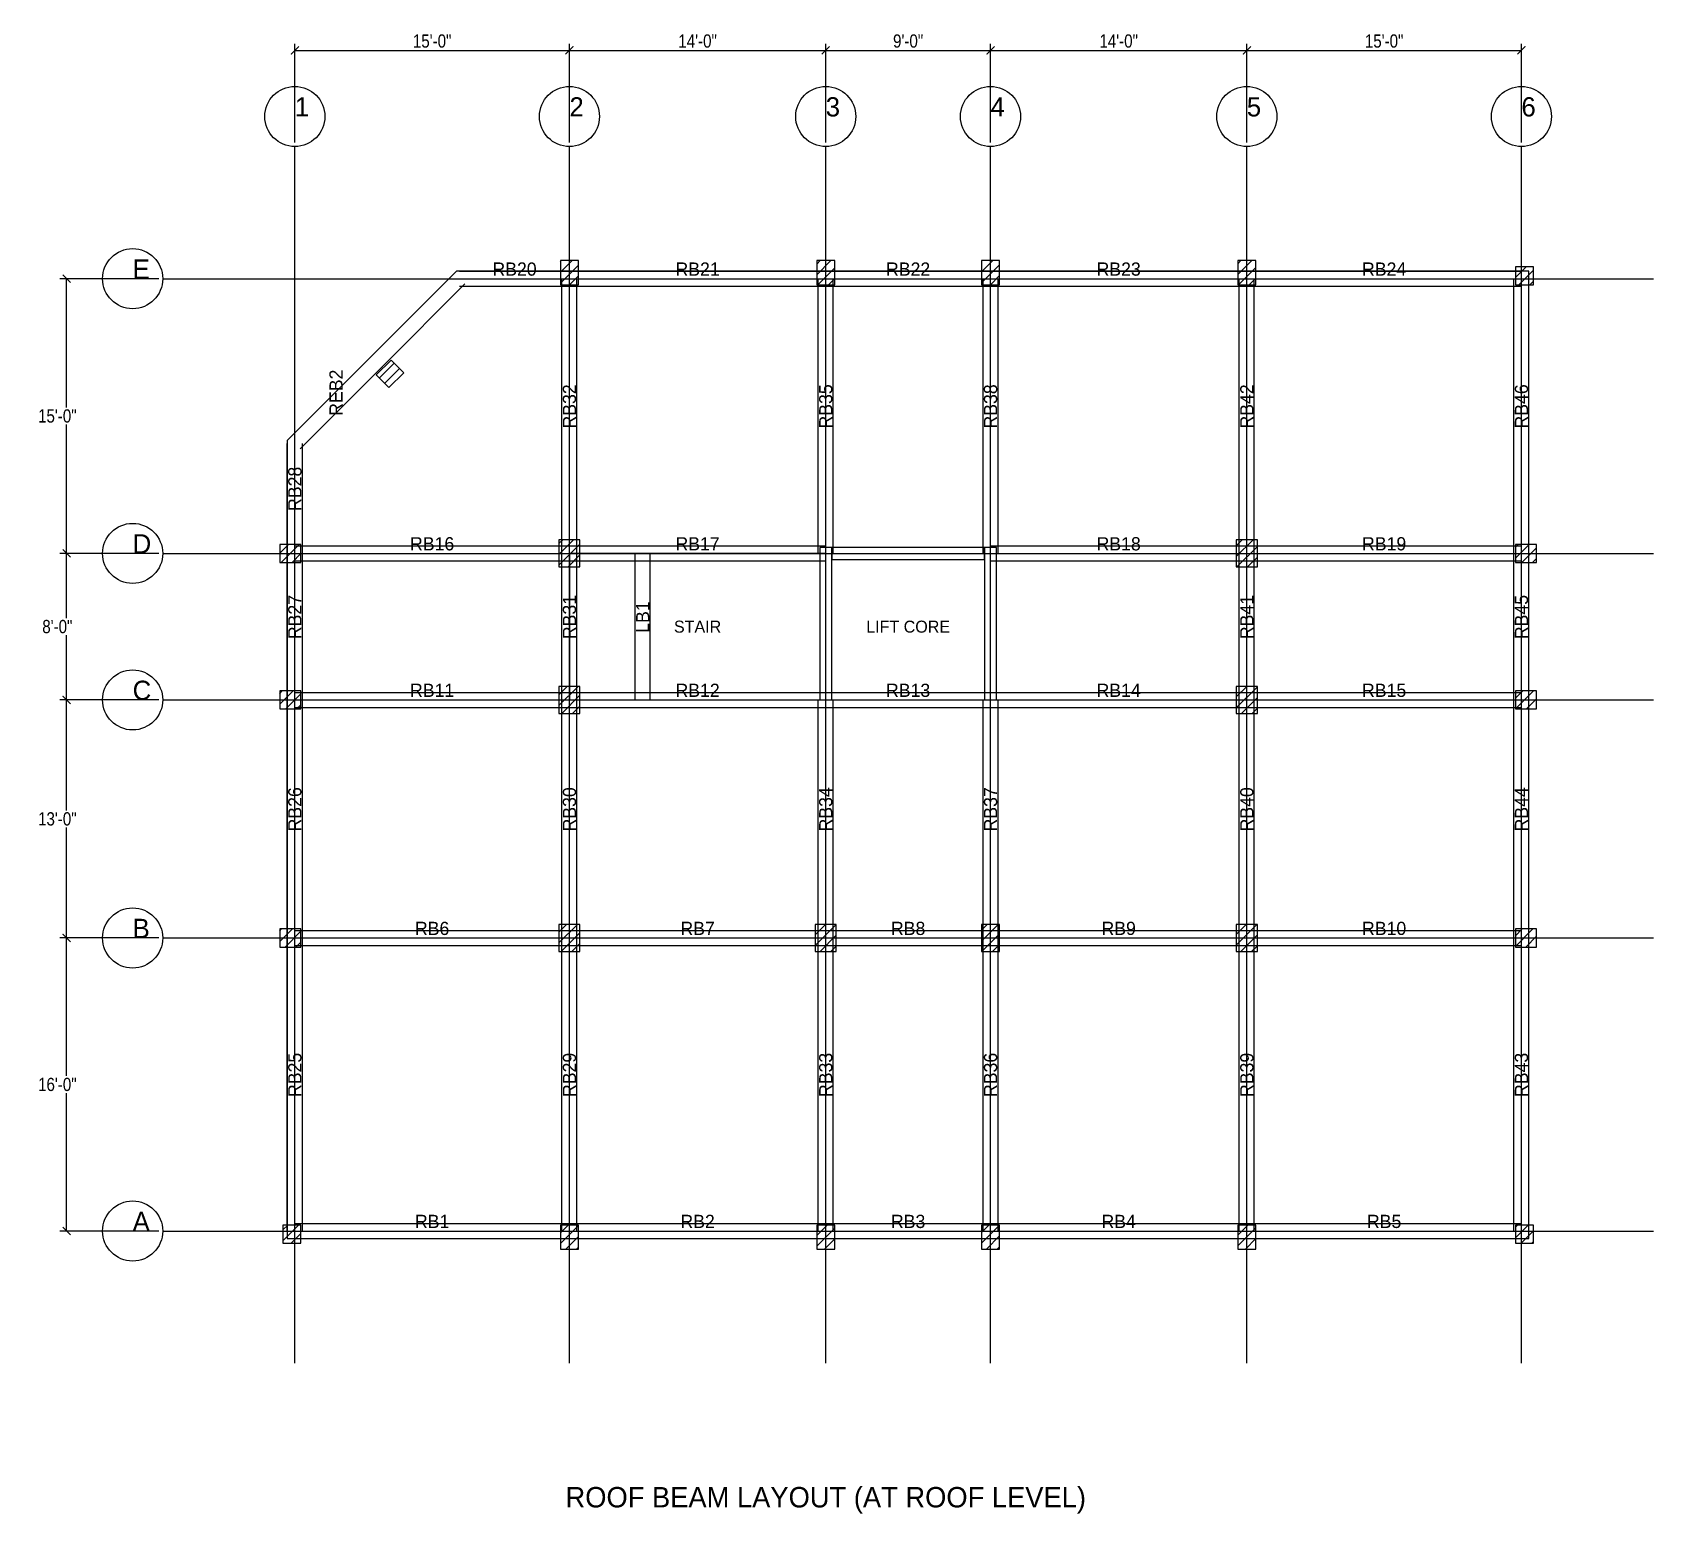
# Model space of a CAD drawing. Extents: x -4369 to 1422622, y -1410602 to 19948.
# Drawn here: x -4369 to 22622, y -804702 to -780052 of the extents above; entities that cross this region are included whole.
import ezdxf
from ezdxf.enums import TextEntityAlignment as Align

# ---------------------------------------------------------------- set-up
doc = ezdxf.new("R2010")
doc.units = 0
for name, color, linetype in [('Beam Line', 4, 'Continuous'), ('Column', 1, 'Continuous'), ('Grid', 8, 'Continuous'), ('Grid Circle', 8, 'Continuous'), ('Hatch', 9, 'Continuous'), ('Inches Dimension', 6, 'Continuous'), ('Slab', 5, 'Continuous'), ('Text-1', 7, 'Continuous'), ('Wall', 1, 'Continuous')]:
    doc.layers.add(name, color=color, linetype=linetype)
doc.styles.add('OpenSansCondensed-Light', font='OpenSansCondensed-Light.ttf')
doc.dimstyles.new('EZDXF', dxfattribs={"dimtxt": 0.25, "dimasz": 0.175, "dimexe": 0.375, "dimexo": 0.125, "dimgap": 0.1, "dimtad": 1, "dimlfac": 100, "dimzin": 12, "dimdsep": 46, "dimtxsty": 'OpenSansCondensed-Light', "dimblk": 'ARCHTICK', "dimcen": 2.5, "dimazin": 3, "dimtfac": 0.5, "dimtmove": 2, "dimatfit": 3})

msp = doc.modelspace()

# ---------------------------------------------------------------- texts
at = {"layer": 'Text-1'}
for s, height, p in [('RB20', 220, (3657.6, -783990.4)), ('RB21', 220, (6705.6, -783990.4)), ('RB22', 220, (10210.8, -783990.4)), ('RB23', 220, (13716, -783990.4)), ('RB24', 220, (18135.6, -783990.4)), ('RB16', 220, (2286, -788562.4)), ('RB17', 220, (6705.6, -788562.4)), ('RB18', 220, (13716, -788562.4)), ('RB19', 220, (18135.6, -788562.4)), ('STAIR', 200, (6705.6, -789941.6)), ('LIFT CORE', 200, (10210.8, -789941.6)), ('RB11', 220, (2286, -791000.8)), ('RB12', 220, (6705.6, -791000.8)), ('RB13', 220, (10210.8, -791000.8)), ('RB14', 220, (13716, -791000.8)), ('RB15', 220, (18135.6, -791000.8)), ('RB6', 220, (2286, -794963.2)), ('RB7', 220, (6705.6, -794963.2)), ('RB8', 220, (10210.8, -794963.2)), ('RB9', 220, (13716, -794963.2)), ('RB10', 220, (18135.6, -794963.2)), ('RB1', 220, (2286, -799840)), ('RB2', 220, (6705.6, -799840)), ('RB3', 220, (10210.8, -799840)), ('RB4', 220, (13716, -799840)), ('RB5', 220, (18135.6, -799840))]:
    msp.add_text(s, height=height, dxfattribs=at).set_placement(p, align=Align.MIDDLE_CENTER)
for s, p in [('REB2', (685.8, -786047.8)), ('RB32', (4572, -786276.4)), ('RB35', (8839.2, -786276.4)), ('RB38', (11582.4, -786276.4)), ('RB42', (15849.6, -786276.4)), ('RB46', (20421.6, -786276.4)), ('RB28', (0, -787648)), ('RB27', (0, -789781.6)), ('RB31', (4572, -789781.6)), ('RB41', (15849.6, -789781.6)), ('RB45', (20421.6, -789781.6)), ('LB1', (5791.2, -789781.6)), ('RB26', (0, -792982)), ('RB30', (4572, -792982)), ('RB34', (8839.2, -792982)), ('RB37', (11582.4, -792982)), ('RB40', (15849.6, -792982)), ('RB44', (20421.6, -792982)), ('RB25', (0, -797401.6)), ('RB29', (4572, -797401.6)), ('RB33', (8839.2, -797401.6)), ('RB36', (11582.4, -797401.6)), ('RB39', (15849.6, -797401.6)), ('RB43', (20421.6, -797401.6))]:
    msp.add_text(s, height=220, rotation=90, dxfattribs=at).set_placement(p, align=Align.MIDDLE_CENTER)
msp.add_text('ROOF BEAM LAYOUT (AT ROOF LEVEL)', height=340, dxfattribs=at).set_placement((8839.2, -804600), align=Align.CENTER)

# ---------------------------------------------------------------- blocks, each defined once
blk = doc.blocks.new('GRID_BUBBLE')
at = {"layer": 'Grid Circle'}
blk.add_circle((0, 0), 500, dxfattribs=at)
at = {"layer": 'Text-1'}
blk.add_attdef('GRID', (0, 0), '', height=320, dxfattribs=at)
blk = doc.blocks.new('_ARCHTICK')
at = {"color": 0, "linetype": 'BYBLOCK', "const_width": 0.15}
blk.add_lwpolyline([(-0.5, -0.5), (0.5, 0.5)], dxfattribs=at)

# ---------------------------------------------------------------- dimensions: what is measured, and where the dimension line sits
at = {"layer": 'Inches Dimension'}
for base, p1, p2, text in [((0, -780350.4), (0, -781950.4), (4572, -781950.4), '15\'-0"'), ((4572, -780350.4), (4572, -781950.4), (8839.2, -781950.4), '14\'-0"'), ((8839.2, -780350.4), (8839.2, -781950.4), (11582.4, -781950.4), '9\'-0"'), ((11582.4, -780350.4), (11582.4, -781950.4), (15849.6, -781950.4), '14\'-0"'), ((15849.6, -780350.4), (15849.6, -781950.4), (20421.6, -781950.4), '15\'-0"')]:
    msp.add_linear_dim(base=base, p1=p1, p2=p2, text=text, dimstyle='EZDXF', override={"dimtxt": 220, "dimasz": 132, "dimexe": 110, "dimexo": 66, "dimgap": 44, "dimtad": 1, "dimtih": 1, "dimtoh": 1, "dimdec": 0, "dimlfac": 1}, dxfattribs=at).render()
for base, p1, p2, text in [((-3800, -788722.4), (-2200, -788722.4), (-2200, -784150.4), '15\'-0"'), ((-3800, -791160.8), (-2200, -791160.8), (-2200, -788722.4), '8\'-0"'), ((-3800, -795123.2), (-2200, -795123.2), (-2200, -791160.8), '13\'-0"'), ((-3800, -800000), (-2200, -800000), (-2200, -795123.2), '16\'-0"')]:
    msp.add_linear_dim(base=base, p1=p1, p2=p2, angle=90, text=text, dimstyle='EZDXF', override={"dimtxt": 220, "dimasz": 132, "dimexe": 110, "dimexo": 66, "dimgap": 44, "dimtad": 1, "dimtih": 1, "dimtoh": 1, "dimdec": 0, "dimlfac": 1}, dxfattribs=at).render()

# ---------------------------------------------------------------- hatches: boundary and pattern name
at = {"layer": 'Hatch'}
h = msp.add_hatch(dxfattribs=at)
h.set_pattern_fill('ANSI31', scale=40)
h.paths.add_polyline_path([(4422, -784250.4), (4722, -784250.4), (4722, -783850.4), (4422, -783850.4)])
h = msp.add_hatch(dxfattribs=at)
h.set_pattern_fill('ANSI31', scale=40)
h.paths.add_polyline_path([(8689.2, -784250.4), (8989.2, -784250.4), (8989.2, -783850.4), (8689.2, -783850.4)])
h = msp.add_hatch(dxfattribs=at)
h.set_pattern_fill('ANSI31', scale=40)
h.paths.add_polyline_path([(11432.4, -784250.4), (11732.4, -784250.4), (11732.4, -783850.4), (11432.4, -783850.4)])
h = msp.add_hatch(dxfattribs=at)
h.set_pattern_fill('ANSI31', scale=40)
h.paths.add_polyline_path([(15699.6, -784250.4), (15999.6, -784250.4), (15999.6, -783850.4), (15699.6, -783850.4)])
h = msp.add_hatch(dxfattribs=at)
h.set_pattern_fill('ANSI31', scale=40)
h.paths.add_polyline_path([(20321.6, -784250.4), (20621.6, -784250.4), (20621.6, -783950.4), (20321.6, -783950.4)])
h = msp.add_hatch(dxfattribs=at)
h.set_pattern_fill('ANSI31', scale=40)
h.paths.add_polyline_path([(1566.1, -785963.9), (1813.5, -785716.5), (1601.4, -785504.3), (1353.9, -785751.8)])
h = msp.add_hatch(dxfattribs=at)
h.set_pattern_fill('ANSI31', scale=40)
h.paths.add_polyline_path([(-250, -788872.4), (100, -788872.4), (100, -788572.4), (-250, -788572.4)])
h = msp.add_hatch(dxfattribs=at)
h.set_pattern_fill('ANSI31', scale=40)
h.paths.add_polyline_path([(4397, -788947.4), (4747, -788947.4), (4747, -788497.4), (4397, -788497.4)])
h = msp.add_hatch(dxfattribs=at)
h.set_pattern_fill('ANSI31', scale=40)
h.paths.add_polyline_path([(15674.6, -788947.4), (16024.6, -788947.4), (16024.6, -788497.4), (15674.6, -788497.4)])
h = msp.add_hatch(dxfattribs=at)
h.set_pattern_fill('ANSI31', scale=40)
h.paths.add_polyline_path([(20321.6, -788872.4), (20671.6, -788872.4), (20671.6, -788572.4), (20321.6, -788572.4)])
h = msp.add_hatch(dxfattribs=at)
h.set_pattern_fill('ANSI31', scale=40)
h.paths.add_polyline_path([(-250, -791310.8), (100, -791310.8), (100, -791010.8), (-250, -791010.8)])
h = msp.add_hatch(dxfattribs=at)
h.set_pattern_fill('ANSI31', scale=40)
h.paths.add_polyline_path([(4397, -791385.8), (4747, -791385.8), (4747, -790935.8), (4397, -790935.8)])
h = msp.add_hatch(dxfattribs=at)
h.set_pattern_fill('ANSI31', scale=40)
h.paths.add_polyline_path([(15674.6, -791385.8), (16024.6, -791385.8), (16024.6, -790935.8), (15674.6, -790935.8)])
h = msp.add_hatch(dxfattribs=at)
h.set_pattern_fill('ANSI31', scale=40)
h.paths.add_polyline_path([(20321.6, -791310.8), (20671.6, -791310.8), (20671.6, -791010.8), (20321.6, -791010.8)])
h = msp.add_hatch(dxfattribs=at)
h.set_pattern_fill('ANSI31', scale=40)
h.paths.add_polyline_path([(-250, -795273.2), (100, -795273.2), (100, -794973.2), (-250, -794973.2)])
h = msp.add_hatch(dxfattribs=at)
h.set_pattern_fill('ANSI31', scale=40)
h.paths.add_polyline_path([(4397, -795348.2), (4747, -795348.2), (4747, -794898.2), (4397, -794898.2)])
h = msp.add_hatch(dxfattribs=at)
h.set_pattern_fill('ANSI31', scale=40)
h.paths.add_polyline_path([(8664.2, -795348.2), (9014.2, -795348.2), (9014.2, -794898.2), (8664.2, -794898.2)])
h = msp.add_hatch(dxfattribs=at)
h.set_pattern_fill('ANSI31', scale=40)
h.paths.add_polyline_path([(11432.4, -795348.2), (11732.4, -795348.2), (11732.4, -794898.2), (11432.4, -794898.2)])
h = msp.add_hatch(dxfattribs=at)
h.set_pattern_fill('ANSI31', scale=40)
h.paths.add_polyline_path([(15674.6, -795348.2), (16024.6, -795348.2), (16024.6, -794898.2), (15674.6, -794898.2)])
h = msp.add_hatch(dxfattribs=at)
h.set_pattern_fill('ANSI31', scale=40)
h.paths.add_polyline_path([(20321.6, -795273.2), (20671.6, -795273.2), (20671.6, -794973.2), (20321.6, -794973.2)])
h = msp.add_hatch(dxfattribs=at)
h.set_pattern_fill('ANSI31', scale=40)
h.paths.add_polyline_path([(-200, -800200), (100, -800200), (100, -799900), (-200, -799900)])
h = msp.add_hatch(dxfattribs=at)
h.set_pattern_fill('ANSI31', scale=40)
h.paths.add_polyline_path([(4422, -800300), (4722, -800300), (4722, -799900), (4422, -799900)])
h = msp.add_hatch(dxfattribs=at)
h.set_pattern_fill('ANSI31', scale=40)
h.paths.add_polyline_path([(8689.2, -800300), (8989.2, -800300), (8989.2, -799900), (8689.2, -799900)])
h = msp.add_hatch(dxfattribs=at)
h.set_pattern_fill('ANSI31', scale=40)
h.paths.add_polyline_path([(11432.4, -800300), (11732.4, -800300), (11732.4, -799900), (11432.4, -799900)])
h = msp.add_hatch(dxfattribs=at)
h.set_pattern_fill('ANSI31', scale=40)
h.paths.add_polyline_path([(15699.6, -800300), (15999.6, -800300), (15999.6, -799900), (15699.6, -799900)])
h = msp.add_hatch(dxfattribs=at)
h.set_pattern_fill('ANSI31', scale=40)
h.paths.add_polyline_path([(20321.6, -800200), (20621.6, -800200), (20621.6, -799900), (20321.6, -799900)])

# ---------------------------------------------------------------- linework, layer by layer
at = {"layer": 'Beam Line'}
for p, q in [((1283.2, -785433.6), (2654.8, -784062)), ((2743.2, -784025.4), (4572, -784025.4)), ((4572, -784025.4), (8839.2, -784025.4)), ((8839.2, -784025.4), (11582.4, -784025.4)), ((11582.4, -784025.4), (15849.6, -784025.4)), ((15849.6, -784025.4), (20421.6, -784025.4)), ((1460, -785610.4), (2831.6, -784238.8)), ((2743.2, -784275.4), (4572, -784275.4)), ((4447, -788722.4), (4447, -784150.4)), ((4572, -784275.4), (8839.2, -784275.4)), ((4697, -788722.4), (4697, -784150.4)), ((8714.2, -788722.4), (8714.2, -784150.4)), ((8839.2, -784275.4), (11582.4, -784275.4)), ((8964.2, -788722.4), (8964.2, -784150.4)), ((11457.4, -788722.4), (11457.4, -784150.4)), ((11582.4, -784275.4), (15849.6, -784275.4)), ((11707.4, -788722.4), (11707.4, -784150.4)), ((15724.6, -788722.4), (15724.6, -784150.4)), ((15849.6, -784275.4), (20421.6, -784275.4)), ((15974.6, -788722.4), (15974.6, -784150.4)), ((20296.6, -788722.4), (20296.6, -784150.4)), ((20546.6, -788722.4), (20546.6, -784150.4)), ((-88.4, -786805.2), (1283.2, -785433.6)), ((88.4, -786982), (1460, -785610.4)), ((-125, -788722.4), (-125, -786893.6)), ((125, -788722.4), (125, -786893.6)), ((0, -788597.4), (4572, -788597.4)), ((4572, -788597.4), (8839.2, -788597.4)), ((11582.4, -788597.4), (15849.6, -788597.4)), ((15849.6, -788597.4), (20421.6, -788597.4)), ((-125, -791160.8), (-125, -788722.4)), ((0, -788847.4), (4572, -788847.4)), ((125, -791160.8), (125, -788722.4)), ((4447, -791160.8), (4447, -788722.4)), ((4572, -788847.4), (8839.2, -788847.4)), ((4697, -791160.8), (4697, -788722.4)), ((5666.2, -791160.8), (5666.2, -788722.4)), ((5916.2, -791160.8), (5916.2, -788722.4)), ((11582.4, -788847.4), (15849.6, -788847.4)), ((15724.6, -791160.8), (15724.6, -788722.4)), ((15849.6, -788847.4), (20421.6, -788847.4)), ((15974.6, -791160.8), (15974.6, -788722.4)), ((20296.6, -791160.8), (20296.6, -788722.4)), ((20546.6, -791160.8), (20546.6, -788722.4)), ((0, -791035.8), (4572, -791035.8)), ((4572, -791035.8), (8839.2, -791035.8)), ((8839.2, -791035.8), (11582.4, -791035.8)), ((11582.4, -791035.8), (15849.6, -791035.8)), ((15849.6, -791035.8), (20421.6, -791035.8)), ((-125, -795123.2), (-125, -791160.8)), ((0, -791285.8), (4572, -791285.8)), ((125, -795123.2), (125, -791160.8)), ((4447, -795123.2), (4447, -791160.8)), ((4572, -791285.8), (8839.2, -791285.8)), ((4697, -795123.2), (4697, -791160.8)), ((8714.2, -795123.2), (8714.2, -791160.8)), ((8839.2, -791285.8), (11582.4, -791285.8)), ((8964.2, -795123.2), (8964.2, -791160.8)), ((11457.4, -795123.2), (11457.4, -791160.8)), ((11582.4, -791285.8), (15849.6, -791285.8)), ((11707.4, -795123.2), (11707.4, -791160.8)), ((15724.6, -795123.2), (15724.6, -791160.8)), ((15849.6, -791285.8), (20421.6, -791285.8)), ((15974.6, -795123.2), (15974.6, -791160.8)), ((20296.6, -795123.2), (20296.6, -791160.8)), ((20546.6, -795123.2), (20546.6, -791160.8)), ((-125, -800000), (-125, -795123.2)), ((0, -794998.2), (4572, -794998.2)), ((125, -800000), (125, -795123.2)), ((4447, -800000), (4447, -795123.2)), ((4572, -794998.2), (8839.2, -794998.2)), ((4697, -800000), (4697, -795123.2)), ((8714.2, -800000), (8714.2, -795123.2)), ((8839.2, -794998.2), (11582.4, -794998.2)), ((8964.2, -800000), (8964.2, -795123.2)), ((11457.4, -800000), (11457.4, -795123.2)), ((11582.4, -794998.2), (15849.6, -794998.2)), ((11707.4, -800000), (11707.4, -795123.2)), ((15724.6, -800000), (15724.6, -795123.2)), ((15849.6, -794998.2), (20421.6, -794998.2)), ((15974.6, -800000), (15974.6, -795123.2)), ((20296.6, -800000), (20296.6, -795123.2)), ((20546.6, -800000), (20546.6, -795123.2)), ((0, -795248.2), (4572, -795248.2)), ((4572, -795248.2), (8839.2, -795248.2)), ((8839.2, -795248.2), (11582.4, -795248.2)), ((11582.4, -795248.2), (15849.6, -795248.2)), ((15849.6, -795248.2), (20421.6, -795248.2)), ((0, -799875), (4572, -799875)), ((4572, -799875), (8839.2, -799875)), ((8839.2, -799875), (11582.4, -799875)), ((11582.4, -799875), (15849.6, -799875)), ((15849.6, -799875), (20421.6, -799875)), ((0, -800125), (4572, -800125)), ((4572, -800125), (8839.2, -800125)), ((8839.2, -800125), (11582.4, -800125)), ((11582.4, -800125), (15849.6, -800125)), ((15849.6, -800125), (20421.6, -800125))]:
    msp.add_line(p, q, dxfattribs=at)
at = {"layer": 'Column'}
for points in [[(4422, -784250.4), (4722, -784250.4), (4722, -783850.4), (4422, -783850.4)], [(8689.2, -784250.4), (8989.2, -784250.4), (8989.2, -783850.4), (8689.2, -783850.4)], [(11432.4, -784250.4), (11732.4, -784250.4), (11732.4, -783850.4), (11432.4, -783850.4)], [(15699.6, -784250.4), (15999.6, -784250.4), (15999.6, -783850.4), (15699.6, -783850.4)], [(20321.6, -784250.4), (20621.6, -784250.4), (20621.6, -783950.4), (20321.6, -783950.4)], [(1566.1, -785963.9), (1813.5, -785716.5), (1601.4, -785504.3), (1353.9, -785751.8)], [(-250, -788872.4), (100, -788872.4), (100, -788572.4), (-250, -788572.4)], [(4397, -788947.4), (4747, -788947.4), (4747, -788497.4), (4397, -788497.4)], [(15674.6, -788947.4), (16024.6, -788947.4), (16024.6, -788497.4), (15674.6, -788497.4)], [(20321.6, -788872.4), (20671.6, -788872.4), (20671.6, -788572.4), (20321.6, -788572.4)], [(-250, -791310.8), (100, -791310.8), (100, -791010.8), (-250, -791010.8)], [(4397, -791385.8), (4747, -791385.8), (4747, -790935.8), (4397, -790935.8)], [(15674.6, -791385.8), (16024.6, -791385.8), (16024.6, -790935.8), (15674.6, -790935.8)], [(20321.6, -791310.8), (20671.6, -791310.8), (20671.6, -791010.8), (20321.6, -791010.8)], [(-250, -795273.2), (100, -795273.2), (100, -794973.2), (-250, -794973.2)], [(4397, -795348.2), (4747, -795348.2), (4747, -794898.2), (4397, -794898.2)], [(8664.2, -795348.2), (9014.2, -795348.2), (9014.2, -794898.2), (8664.2, -794898.2)], [(11432.4, -795348.2), (11732.4, -795348.2), (11732.4, -794898.2), (11432.4, -794898.2)], [(15674.6, -795348.2), (16024.6, -795348.2), (16024.6, -794898.2), (15674.6, -794898.2)], [(20321.6, -795273.2), (20671.6, -795273.2), (20671.6, -794973.2), (20321.6, -794973.2)], [(-200, -800200), (100, -800200), (100, -799900), (-200, -799900)], [(4422, -800300), (4722, -800300), (4722, -799900), (4422, -799900)], [(8689.2, -800300), (8989.2, -800300), (8989.2, -799900), (8689.2, -799900)], [(11432.4, -800300), (11732.4, -800300), (11732.4, -799900), (11432.4, -799900)], [(15699.6, -800300), (15999.6, -800300), (15999.6, -799900), (15699.6, -799900)], [(20321.6, -800200), (20621.6, -800200), (20621.6, -799900), (20321.6, -799900)]]:
    msp.add_lwpolyline(points, close=True, dxfattribs=at)
at = {"layer": 'Grid'}
for p, q in [((0, -802200), (0, -781950.4)), ((4572, -802200), (4572, -781950.4)), ((8839.2, -802200), (8839.2, -781950.4)), ((11582.4, -802200), (11582.4, -781950.4)), ((15849.6, -802200), (15849.6, -781950.4)), ((20421.6, -802200), (20421.6, -781950.4)), ((-2200, -784150.4), (22621.6, -784150.4)), ((-2200, -788722.4), (22621.6, -788722.4)), ((-2200, -791160.8), (22621.6, -791160.8)), ((-2200, -795123.2), (22621.6, -795123.2)), ((-2200, -800000), (22621.6, -800000))]:
    msp.add_line(p, q, dxfattribs=at)
at = {"layer": 'Slab'}
for points in [[(-125, -800125), (20546.6, -800125), (20546.6, -784025.4), (2691.4, -784025.4), (-125, -786841.8)], [(4572, -791160.8), (8839.2, -791160.8), (8839.2, -788722.4), (4572, -788722.4)]]:
    msp.add_lwpolyline(points, close=True, dxfattribs=at)
at = {"layer": 'Wall'}
for points in [[(8739.2, -791160.8), (8939.2, -791160.8), (8939.2, -788622.4), (8739.2, -788622.4)], [(8939.2, -788822.4), (11482.4, -788822.4), (11482.4, -788622.4), (8939.2, -788622.4)], [(11482.4, -791160.8), (11682.4, -791160.8), (11682.4, -788622.4), (11482.4, -788622.4)]]:
    msp.add_lwpolyline(points, close=True, dxfattribs=at)

# ---------------------------------------------------------------- block references
at = {"layer": 'Grid Circle'}
for p, values in [((0, -781450.4), {'GRID': '1'}), ((4572, -781450.4), {'GRID': '2'}), ((8839.2, -781450.4), {'GRID': '3'}), ((11582.4, -781450.4), {'GRID': '4'}), ((15849.6, -781450.4), {'GRID': '5'}), ((20421.6, -781450.4), {'GRID': '6'}), ((-2700, -784150.4), {'GRID': 'E'}), ((-2700, -788722.4), {'GRID': 'D'}), ((-2700, -791160.8), {'GRID': 'C'}), ((-2700, -795123.2), {'GRID': 'B'}), ((-2700, -800000), {'GRID': 'A'})]:
    msp.add_blockref('GRID_BUBBLE', p, dxfattribs=at).add_auto_attribs(values)

msp.set_redraw_order([(e.dxf.handle, doc.entitydb.next_handle()) for e in msp.query("TEXT MTEXT ATTDEF DIMENSION ARC_DIMENSION")])  # texts and dimensions are drawn at this point

doc.saveas('drawing.dxf')
